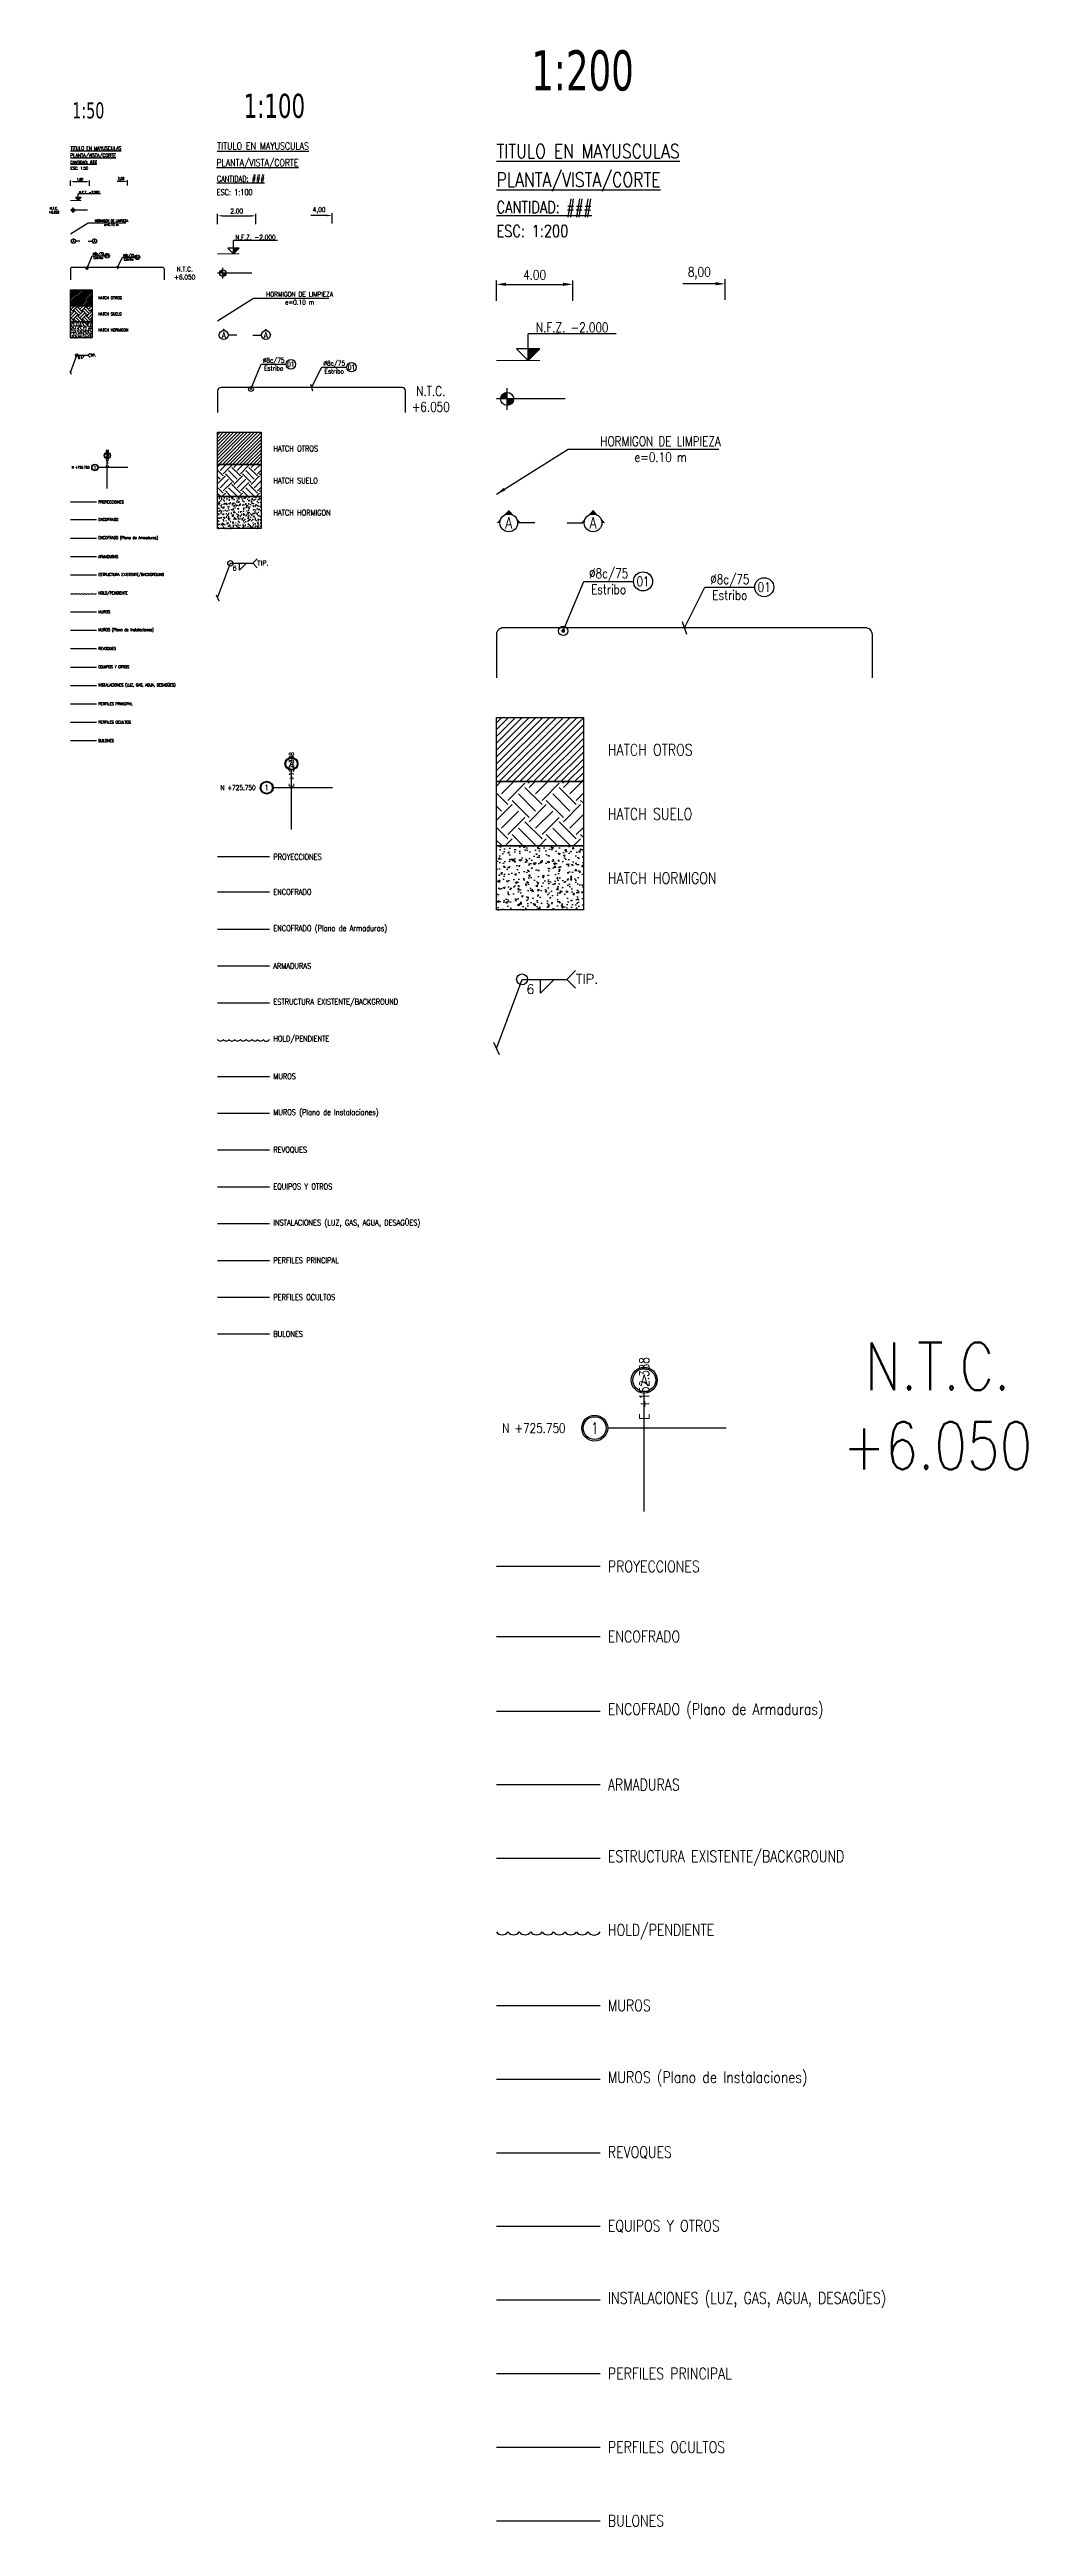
# Model space of a CAD drawing. Header units: millimetres. Extents: x -940 to 1351, y -586 to 711.
# Drawn here: x -926.8 to -875.5, y 538.1 to 668.1 of the extents above; entities that cross this region are included whole.
import ezdxf

# ---------------------------------------------------------------- set-up
doc = ezdxf.new("R2010")
doc.units = ezdxf.units.MM
doc.header["$PDMODE"] = 35
doc.header["$PDSIZE"] = 1
doc.linetypes.add('CENTER', pattern=[50.8, 31.75, -6.35, 6.35, -6.35])
doc.linetypes.add('HIDDEN', pattern=[9.525, 6.35, -3.175])
doc.layers.add('00-SIMB', color=1, linetype='Continuous', lineweight=0)
for name, color, linetype in [('CI-Armaduras', 4, 'Continuous'), ('CI-Auxiliar2', 2, 'Continuous'), ('CI-Encofrado-g', 4, 'Continuous'), ('CI-Encofrados', 2, 'Continuous'), ('CI-Equipamiento', 253, 'Continuous'), ('CI-I.S. Agua Caliente', 6, 'Continuous'), ('CI-Mampostería', 4, 'Continuous'), ('CI-Posiciones', 3, 'Continuous'), ('CI-Proyecciones', 1, 'HIDDEN'), ('CI-Revoques', 2, 'Continuous'), ('ES-Perfil-Oculto', 1, 'HIDDEN'), ('ES-Perfiles-f', 2, 'Continuous'), ('ES-Perfiles-g', 4, 'Continuous'), ('GE-Background', 252, 'Continuous'), ('GE-Cotas', 1, 'Continuous'), ('GE-Ejes', 1, 'CENTER'), ('GE-Hatch', 1, 'Continuous'), ('GE-Simbologia', 2, 'Continuous'), ('GE-Textos', 3, 'Continuous'), ('GE-Titulos', 4, 'Continuous'), ('PENDIENTE', 6, 'Continuous'), ('ZZ-Rotulo-Textos', 7, 'Continuous')]:
    doc.layers.add(name, color=color, linetype=linetype)
doc.styles.add('Romans', font='romans.shx', dxfattribs={"width": 0.8})
doc.styles.add('Romans PF', font='romans.shx', dxfattribs={"width": 0.8})
doc.styles.add('T2', font='ROMANS.shx', dxfattribs={"width": 0.8})
doc.styles.add('Tahoma', font='tahoma.ttf', dxfattribs={"width": 0.75})
doc.dimstyles.new('1-100', dxfattribs={"dimscale": 100, "dimtxt": 2.2, "dimasz": 1.5, "dimexe": 1, "dimexo": 0, "dimgap": 1, "dimtad": 1, "dimdec": 0, "dimzin": 9, "dimdsep": 46, "dimtxsty": 'T2', "dimblk": 'ARCHTICK', "dimcen": 0, "dimdle": 1, "dimclrd": 256, "dimclre": 256, "dimclrt": 2, "dimadec": 0, "dimazin": 0, "dimtfac": 0.666667, "dimtdec": 0, "dimtmove": 0, "dimatfit": 3, "dimldrblk": 'OBLIQUE', "dimfxl": 1, "dimtolj": 1, "dimtzin": 0, "dimlwd": -1, "dimlwe": -1, "dimarcsym": 0})
doc.dimstyles.new('1-25', dxfattribs={"dimscale": 25, "dimtxt": 2.5, "dimasz": 2.5, "dimexe": 1.25, "dimexo": 1.25, "dimgap": 1.25, "dimtad": 1, "dimdec": 0, "dimzin": 12, "dimtxsty": 'Romans PF', "dimcen": 0, "dimclrd": 2, "dimclre": 2, "dimclrt": 3, "dimadec": 0, "dimazin": 3, "dimtfac": 1, "dimtdec": 0, "dimtmove": 0, "dimatfit": 3, "dimfxl": 1, "dimlwd": -1, "dimlwe": -1, "dimarcsym": 0})
doc.dimstyles.new('COTAS GENERAL', dxfattribs={"dimscale": 0.1, "dimtxt": 2.5, "dimasz": 2.5, "dimexe": 1, "dimexo": 1, "dimgap": 1.25, "dimtad": 1, "dimzin": 1, "dimdsep": 46, "dimtxsty": 'Romans', "dimcen": 1, "dimclrd": 2, "dimclre": 1, "dimclrt": 3, "dimaunit": 1, "dimadec": 3, "dimazin": 0, "dimtfac": 1, "dimtix": 1, "dimtmove": 0, "dimatfit": 0, "dimfxl": 1.5, "dimtolj": 1, "dimarcsym": 0})
doc.dimstyles.new('COTAS REPLANTEO', dxfattribs={"dimscale": 0.1, "dimtxt": 2.5, "dimasz": 2.5, "dimexe": 1.25, "dimexo": 1.25, "dimgap": 1.25, "dimtad": 1, "dimjust": 1, "dimzin": 1, "dimtxsty": 'Romans PF', "dimcen": 0, "dimse2": 1, "dimsd2": 1, "dimclrd": 2, "dimclre": 1, "dimclrt": 3, "dimadec": 0, "dimazin": 3, "dimtfac": 1, "dimtmove": 0, "dimatfit": 3, "dimfxl": 1, "dimlwd": -1, "dimlwe": -1, "dimarcsym": 0})

msp = doc.modelspace()

# ---------------------------------------------------------------- texts
at = {"layer": 'CI-Posiciones', "style": 'Romans'}
for s, height, p in [('6', 0.125, (-925.287, 651.869)), ('TIP.', 0.125, (-924.637, 652.003)), ('6', 0.25, (-917.17, 640.759)), ('TIP.', 0.25, (-915.87, 641.026)), ('6', 0.5, (-901.751, 618.538)), ('TIP.', 0.5, (-899.152, 619.073))]:
    msp.add_text(s, height=height, rotation=0, dxfattribs=at).set_placement(p)
at = {"layer": 'CI-Posiciones', "attachment_point": 5, "style": 'Romans'}
for s, insert, char_height, width in [('%%C8c/75\\PEstribo', (-924.208, 657.283), 0.125, 1.21256), ('01', (-923.756, 657.283), 0.125, 0.13333), ('%%C8c/75\\PEstribo', (-922.618, 657.206), 0.125, 1.21256), ('01', (-922.166, 657.206), 0.125, 0.13333), ('%%C8c/75\\PEstribo', (-915.012, 651.586), 0.25, 2.42513), ('01', (-914.109, 651.586), 0.25, 0.26667), ('%%C8c/75\\PEstribo', (-911.832, 651.433), 0.25, 2.42513), ('01', (-910.929, 651.433), 0.25, 0.26667), ('%%C8c/75\\PEstribo', (-897.434, 640.193), 0.5, 4.85026), ('01', (-895.629, 640.192), 0.5, 0.53333), ('%%C8c/75\\PEstribo', (-891.074, 639.886), 0.5, 4.85026), ('01', (-889.269, 639.886), 0.5, 0.53333)]:
    msp.add_mtext(s, dxfattribs=dict(at, insert=insert, char_height=char_height, width=width))
at = {"layer": 'GE-Ejes', "color": 2, "attachment_point": 4, "style": 'Romans'}
for s, insert, char_height in [('\\pi-0.91429;N +725.750', (-924.69, 646.171), 0.125), ('\\pi-1.8286;N +725.750', (-915.977, 629.363), 0.25), ('\\pi-3.6571;N +725.750', (-899.364, 595.746), 0.5)]:
    msp.add_mtext(s, dxfattribs=dict(at, insert=insert, char_height=char_height))
at = {"layer": 'GE-Ejes', "color": 3, "attachment_point": 5, "style": 'Romans'}
for s, insert, char_height, width in [('1', (-924.39, 646.171), 0.15, 0.13333), ('A', (-923.74, 646.801), 0.15, 0.13333), ('A', (-914.077, 630.622), 0.3, 0.26667), ('1', (-915.377, 629.363), 0.3, 0.26667), ('A', (-895.565, 598.264), 0.6, 0.53333), ('1', (-898.164, 595.746), 0.6, 0.53333)]:
    msp.add_mtext(s, dxfattribs=dict(at, insert=insert, char_height=char_height, width=width))
at = {"layer": 'GE-Ejes', "color": 2, "attachment_point": 6, "rotation": 90, "style": 'Romans'}
for insert, char_height in [((-923.74, 647.101), 0.125), ((-914.077, 631.222), 0.25), ((-895.565, 599.464), 0.5)]:
    msp.add_mtext('E +152.388', dxfattribs=dict(at, insert=insert, char_height=char_height))
at = {"layer": 'GE-Textos', "style": 'Romans'}
for s, insert, char_height, width, attachment_point in [('N.F.Z. -2.000', (-924.685, 660.553), 0.125, 1.21256, 8), ('\\pi-2.884;N.T.C.\\P+6.050', (-925.098, 659.676), 0.125, 1.21256, 5), ('A', (-925.517, 658.05), 0.15, 1.45508, 5), ('A', (-924.412, 658.05), 0.15, 1.45508, 5), ('N.F.Z. -2.000', (-915.966, 658.126), 0.25, 2.42513, 8), ('\\pi-5.768;N.T.C.\\P+6.050', (-916.793, 656.373), 0.25, 2.42513, 5), ('A', (-917.631, 653.12), 0.3, 2.91015, 5), ('A', (-915.42, 653.12), 0.3, 2.91015, 5), ('N.F.Z. -2.000', (-899.343, 653.273), 0.5, 4.85026, 8), ('\\pi-11.536;N.T.C.\\P+6.050', (-900.998, 649.766), 0.5, 4.85026, 5), ('A', (-902.674, 643.261), 0.6, 5.82031, 5), ('A', (-898.251, 643.261), 0.6, 5.82031, 5), ('\\pi-57.68;N.T.C.\\P+6.050', (-851.33, 596.911), 2.5, 24.25129, 5)]:
    msp.add_mtext(s, dxfattribs=dict(at, insert=insert, char_height=char_height, width=width, attachment_point=attachment_point))
at = {"layer": 'GE-Textos', "attachment_point": 5, "style": 'Romans'}
for s, insert, char_height in [('\\pi0.4476;HORMIGON DE LIMPIEZA\\Pe=0.10 m ', (-923.75, 659.016), 0.125), ('\\pi0.8952;HORMIGON DE LIMPIEZA\\Pe=0.10 m ', (-914.096, 655.053), 0.25), ('\\pi1.7904;HORMIGON DE LIMPIEZA\\Pe=0.10 m ', (-895.604, 647.127), 0.5)]:
    msp.add_mtext(s, dxfattribs=dict(at, insert=insert, char_height=char_height))
at = {"layer": 'GE-Titulos', "style": 'Romans PF', "width": 0.8}
for s, p in [('%%UTITULO EN MAYUSCULAS', (-917.969, 662.854)), ('%%UPLANTA/VISTA/CORTE', (-918.012, 661.983))]:
    msp.add_text(s, height=0.375, rotation=0, dxfattribs=at).set_placement(p)
at = {"layer": 'GE-Titulos', "color": 3, "style": 'Romans PF', "width": 0.8}
for s, p in [('%%UCANTIDAD: ###', (-917.991, 661.172)), ('ESC: 1:100', (-918.003, 660.46))]:
    msp.add_text(s, height=0.3125, rotation=0, dxfattribs=at).set_placement(p)
at = {"layer": 'GE-Titulos', "attachment_point": 4, "line_spacing_factor": 1.200001, "style": 'Romans PF'}
for s, insert, char_height, width in [('{\\H0.75x;\\LTITULO EN MAYUSCULAS\\PPLANTA/VISTA/CORTE\\P\\H0.83333x;\\C3;CANTIDAD: ###\\P\\lESC: 1:200}', (-903.321, 660.71), 1, 71.35558), ('{\\H0.75x;\\LTITULO EN MAYUSCULAS\\PPLANTA/VISTA/CORTE\\P\\H0.83333x;\\C3;CANTIDAD: ###\\P\\lESC: 1:50}', (-925.679, 662.412), 0.25, 17.8389), ('{\\H0.75x;HATCH OTROS}', (-924.217, 655.072), 0.2, 14.27112), ('{\\H0.75x;HATCH SUELO}', (-924.217, 654.23), 0.2, 14.27112), ('{\\H0.75x;HATCH HORMIGON}', (-924.217, 653.388), 0.2, 14.27112), ('{\\H0.75x;HATCH OTROS}', (-915.029, 647.164), 0.4, 28.54223), ('{\\H0.75x;HATCH SUELO}', (-915.029, 645.48), 0.4, 28.54223), ('{\\H0.75x;PROYECCIONES}', (-924.217, 644.356), 0.2, 14.27112), ('{\\H0.75x;HATCH HORMIGON}', (-915.029, 643.796), 0.4, 28.54223), ('{\\H0.75x;ENCOFRADO}', (-924.217, 643.436), 0.2, 14.27112), ('{\\H0.75x;ENCOFRADO (Plano de Armaduras)}', (-924.217, 642.459), 0.2, 14.27112), ('{\\H0.75x;ARMADURAS}', (-924.217, 641.493), 0.2, 14.27112), ('{\\H0.75x;ESTRUCTURA EXISTENTE/BACKGROUND}', (-924.217, 640.527), 0.2, 14.27112), ('{\\H0.75x;HOLD/PENDIENTE}', (-924.217, 639.561), 0.2, 14.27112), ('{\\H0.75x;MUROS}', (-924.217, 638.595), 0.2, 14.27112), ('{\\H0.75x;MUROS (Plano de Instalaciones)}', (-924.217, 637.629), 0.2, 14.27112), ('{\\H0.75x;REVOQUES}', (-924.217, 636.663), 0.2, 14.27112), ('{\\H0.75x;EQUIPOS Y OTROS}', (-924.217, 635.697), 0.2, 14.27112), ('{\\H0.75x;INSTALACIONES (LUZ, GAS, AGUA, DESAGÜES)}', (-924.217, 634.731), 0.2, 14.27112), ('{\\H0.75x;PERFILES PRINCIPAL}', (-924.217, 633.765), 0.2, 14.27112), ('{\\H0.75x;PERFILES OCULTOS}', (-924.217, 632.799), 0.2, 14.27112), ('{\\H0.75x;BULONES}', (-924.217, 631.833), 0.2, 14.27112), ('{\\H0.75x;HATCH OTROS}', (-897.47, 631.349), 0.8, 57.08447), ('{\\H0.75x;HATCH SUELO}', (-897.47, 627.981), 0.8, 57.08447), ('{\\H0.75x;PROYECCIONES}', (-915.029, 625.732), 0.4, 28.54223), ('{\\H0.75x;HATCH HORMIGON}', (-897.47, 624.613), 0.8, 57.08447), ('{\\H0.75x;ENCOFRADO}', (-915.029, 623.892), 0.4, 28.54223), ('{\\H0.75x;ENCOFRADO (Plano de Armaduras)}', (-915.029, 621.938), 0.4, 28.54223), ('{\\H0.75x;ARMADURAS}', (-915.029, 620.006), 0.4, 28.54223), ('{\\H0.75x;ESTRUCTURA EXISTENTE/BACKGROUND}', (-915.029, 618.074), 0.4, 28.54223), ('{\\H0.75x;HOLD/PENDIENTE}', (-915.029, 616.142), 0.4, 28.54223), ('{\\H0.75x;MUROS}', (-915.029, 614.21), 0.4, 28.54223), ('{\\H0.75x;MUROS (Plano de Instalaciones)}', (-915.029, 612.278), 0.4, 28.54223), ('{\\H0.75x;REVOQUES}', (-915.029, 610.346), 0.4, 28.54223), ('{\\H0.75x;EQUIPOS Y OTROS}', (-915.029, 608.414), 0.4, 28.54223), ('{\\H0.75x;INSTALACIONES (LUZ, GAS, AGUA, DESAGÜES)}', (-915.029, 606.482), 0.4, 28.54223), ('{\\H0.75x;PERFILES PRINCIPAL}', (-915.029, 604.55), 0.4, 28.54223), ('{\\H0.75x;PERFILES OCULTOS}', (-915.029, 602.618), 0.4, 28.54223), ('{\\H0.75x;BULONES}', (-915.029, 600.686), 0.4, 28.54223), ('{\\H0.75x;PROYECCIONES}', (-897.47, 588.485), 0.8, 57.08447), ('{\\H0.75x;ENCOFRADO}', (-897.47, 584.804), 0.8, 57.08447), ('{\\H0.75x;ENCOFRADO (Plano de Armaduras)}', (-897.47, 580.896), 0.8, 57.08447), ('{\\H0.75x;ARMADURAS}', (-897.47, 577.032), 0.8, 57.08447), ('{\\H0.75x;ESTRUCTURA EXISTENTE/BACKGROUND}', (-897.47, 573.168), 0.8, 57.08447), ('{\\H0.75x;HOLD/PENDIENTE}', (-897.47, 569.304), 0.8, 57.08447), ('{\\H0.75x;MUROS}', (-897.47, 565.44), 0.8, 57.08447), ('{\\H0.75x;MUROS (Plano de Instalaciones)}', (-897.47, 561.576), 0.8, 57.08447), ('{\\H0.75x;REVOQUES}', (-897.47, 557.712), 0.8, 57.08447), ('{\\H0.75x;EQUIPOS Y OTROS}', (-897.47, 553.848), 0.8, 57.08447), ('{\\H0.75x;INSTALACIONES (LUZ, GAS, AGUA, DESAGÜES)}', (-897.47, 549.984), 0.8, 57.08447), ('{\\H0.75x;PERFILES PRINCIPAL}', (-897.47, 546.12), 0.8, 57.08447), ('{\\H0.75x;PERFILES OCULTOS}', (-897.47, 542.256), 0.8, 57.08447), ('{\\H0.75x;BULONES}', (-897.47, 538.392), 0.8, 57.08447)]:
    msp.add_mtext(s, dxfattribs=dict(at, insert=insert, char_height=char_height, width=width))
at = {"layer": 'ZZ-Rotulo-Textos', "style": 'Tahoma', "width": 0.75}
for s, height, p in [('1:200', 2.1094, (-901.49, 665.961)), ('1:100', 1.2656, (-916.588, 664.522)), ('1:50', 0.8438, (-925.574, 664.492))]:
    msp.add_text(s, height=height, rotation=0, dxfattribs=at).set_placement(p)

# ---------------------------------------------------------------- blocks, each defined once
blk = doc.blocks.new('_ArchTick')
at = {"color": 0, "linetype": 'ByBlock', "const_width": 0.15}
blk.add_lwpolyline([(-0.5, -0.5), (0.5, 0.5)], dxfattribs=at)
blk = doc.blocks.new('*D65')
at = {"layer": 'Defpoints', "color": 0, "transparency": 16777216}
for p in [(-925.68, 660.91), (-924.68, 661.18), (-924.68, 660.91)]:
    blk.add_point(p, dxfattribs=at)
at = {"layer": 'GE-Cotas', "color": 1, "lineweight": -2, "transparency": 16777216}
for p, q in [((-925.68, 660.96), (-925.68, 661.23)), ((-924.68, 660.96), (-924.68, 661.23))]:
    blk.add_line(p, q, dxfattribs=at)
at = {"layer": 'GE-Cotas', "color": 2, "lineweight": -2, "transparency": 16777216}
blk.add_line((-925.55, 661.18), (-924.8, 661.18), dxfattribs=at)
at = {"layer": 'GE-Cotas', "color": 2, "transparency": 16777216}
for points in [[(-925.55, 661.2), (-925.55, 661.16), (-925.68, 661.18)], [(-924.8, 661.2), (-924.8, 661.16), (-924.68, 661.18)]]:
    blk.add_solid(points, dxfattribs=at)
at = {"layer": 'GE-Cotas', "color": 3, "transparency": 16777216, "insert": (-925.18, 661.3), "char_height": 0.125, "attachment_point": 5, "style": 'Romans'}
blk.add_mtext('\\A1;1.00', dxfattribs=at)
blk = doc.blocks.new('*D66')
at = {"layer": 'Defpoints', "color": 0, "transparency": 16777216}
for p in [(-924.68, 661.19), (-924.68, 660.91), (-922.68, 660.91)]:
    blk.add_point(p, dxfattribs=at)
at = {"layer": 'GE-Cotas', "color": 2, "transparency": 16777216}
blk.add_line((-922.8, 661.19), (-923.23, 661.19), dxfattribs=at)
at = {"layer": 'GE-Cotas', "color": 1, "transparency": 16777216}
blk.add_line((-922.68, 660.98), (-922.68, 661.25), dxfattribs=at)
at = {"layer": 'GE-Cotas', "color": 2, "transparency": 16777216}
blk.add_solid([(-922.8, 661.21), (-922.8, 661.17), (-922.68, 661.19)], dxfattribs=at)
at = {"layer": 'GE-Cotas', "color": 3, "transparency": 16777216, "insert": (-923.02, 661.32), "char_height": 0.125, "attachment_point": 5, "style": 'Romans PF'}
blk.add_mtext('2,00', dxfattribs=at)
blk = doc.blocks.new('*D71')
at = {"layer": 'Defpoints', "color": 0, "transparency": 16777216}
for p in [(-915.95, 659.38), (-917.95, 658.85), (-915.95, 658.85)]:
    blk.add_point(p, dxfattribs=at)
at = {"layer": 'GE-Cotas', "color": 1, "lineweight": -2, "transparency": 16777216}
for p, q in [((-917.95, 658.95), (-917.95, 659.48)), ((-915.95, 658.95), (-915.95, 659.48))]:
    blk.add_line(p, q, dxfattribs=at)
at = {"layer": 'GE-Cotas', "color": 2, "lineweight": -2, "transparency": 16777216}
blk.add_line((-917.7, 659.38), (-916.2, 659.38), dxfattribs=at)
at = {"layer": 'GE-Cotas', "color": 2, "transparency": 16777216}
for points in [[(-917.7, 659.42), (-917.7, 659.34), (-917.95, 659.38)], [(-916.2, 659.42), (-916.2, 659.34), (-915.95, 659.38)]]:
    blk.add_solid(points, dxfattribs=at)
at = {"layer": 'GE-Cotas', "color": 3, "transparency": 16777216, "insert": (-916.95, 659.63), "char_height": 0.25, "attachment_point": 5, "style": 'Romans'}
blk.add_mtext('\\A1;2.00', dxfattribs=at)
blk = doc.blocks.new('*D72')
at = {"layer": 'Defpoints', "color": 0, "transparency": 16777216}
for p in [(-915.95, 659.4), (-915.95, 658.85), (-911.95, 658.85)]:
    blk.add_point(p, dxfattribs=at)
at = {"layer": 'GE-Cotas', "color": 2, "transparency": 16777216}
blk.add_line((-912.2, 659.4), (-913.06, 659.4), dxfattribs=at)
at = {"layer": 'GE-Cotas', "color": 1, "transparency": 16777216}
blk.add_line((-911.95, 658.97), (-911.95, 659.52), dxfattribs=at)
at = {"layer": 'GE-Cotas', "color": 2, "transparency": 16777216}
blk.add_solid([(-912.2, 659.44), (-912.2, 659.35), (-911.95, 659.4)], dxfattribs=at)
at = {"layer": 'GE-Cotas', "color": 3, "transparency": 16777216, "insert": (-912.63, 659.67), "char_height": 0.25, "attachment_point": 5, "style": 'Romans PF'}
blk.add_mtext('4,00', dxfattribs=at)
blk = doc.blocks.new('*D69')
at = {"layer": 'Defpoints', "color": 0, "transparency": 16777216}
for p in [(-899.32, 655.78), (-903.32, 654.72), (-899.32, 654.72)]:
    blk.add_point(p, dxfattribs=at)
at = {"layer": 'GE-Cotas', "color": 1, "lineweight": -2, "transparency": 16777216}
for p, q in [((-903.32, 654.92), (-903.32, 655.98)), ((-899.32, 654.92), (-899.32, 655.98))]:
    blk.add_line(p, q, dxfattribs=at)
at = {"layer": 'GE-Cotas', "color": 2, "lineweight": -2, "transparency": 16777216}
blk.add_line((-902.82, 655.78), (-899.82, 655.78), dxfattribs=at)
at = {"layer": 'GE-Cotas', "color": 2, "transparency": 16777216}
for points in [[(-902.82, 655.87), (-902.82, 655.7), (-903.32, 655.78)], [(-899.82, 655.87), (-899.82, 655.7), (-899.32, 655.78)]]:
    blk.add_solid(points, dxfattribs=at)
at = {"layer": 'GE-Cotas', "color": 3, "transparency": 16777216, "insert": (-901.32, 656.28), "char_height": 0.5, "attachment_point": 5, "style": 'Romans'}
blk.add_mtext('\\A1;4.00', dxfattribs=at)
blk = doc.blocks.new('*D70')
at = {"layer": 'Defpoints', "color": 0, "transparency": 16777216}
for p in [(-899.32, 655.81), (-899.32, 654.72), (-891.32, 654.72)]:
    blk.add_point(p, dxfattribs=at)
at = {"layer": 'GE-Cotas', "color": 2, "transparency": 16777216}
blk.add_line((-891.82, 655.81), (-893.54, 655.81), dxfattribs=at)
at = {"layer": 'GE-Cotas', "color": 1, "transparency": 16777216}
blk.add_line((-891.32, 654.97), (-891.32, 656.06), dxfattribs=at)
at = {"layer": 'GE-Cotas', "color": 2, "transparency": 16777216}
blk.add_solid([(-891.82, 655.9), (-891.82, 655.73), (-891.32, 655.81)], dxfattribs=at)
at = {"layer": 'GE-Cotas', "color": 3, "transparency": 16777216, "insert": (-892.68, 656.36), "char_height": 0.5, "attachment_point": 5, "style": 'Romans PF'}
blk.add_mtext('8,00', dxfattribs=at)

# ---------------------------------------------------------------- dimensions: what is measured, and where the dimension line sits
at = {"layer": 'GE-Cotas'}
for base, p1, p2, dimstyle, override, picture, middle in [((-924.679, 661.18), (-925.679, 660.914), (-924.679, 660.914), 'COTAS GENERAL', {"dimscale": 0.05, "dimdec": 2, "dimzin": 1}, '*D65', (-925.179, 661.305)), ((-924.679, 661.188), (-922.679, 660.914), (-924.679, 660.914), 'COTAS REPLANTEO', {"dimscale": 0.05, "dimdec": 2, "dimzin": 0}, '*D66', (-923.019, 661.324)), ((-915.955, 659.381), (-917.955, 658.848), (-915.955, 658.848), 'COTAS GENERAL', {"dimscale": 0.1, "dimdec": 2, "dimzin": 1}, '*D71', (-916.955, 659.631)), ((-915.955, 659.396), (-911.955, 658.848), (-915.955, 658.848), 'COTAS REPLANTEO', {"dimscale": 0.1, "dimdec": 2, "dimzin": 0}, '*D72', (-912.635, 659.67)), ((-899.321, 655.782), (-903.321, 654.717), (-899.321, 654.717), 'COTAS GENERAL', {"dimscale": 0.2, "dimdec": 2, "dimzin": 1}, '*D69', (-901.321, 656.282)), ((-899.321, 655.812), (-891.321, 654.717), (-899.321, 654.717), 'COTAS REPLANTEO', {"dimscale": 0.2, "dimdec": 2, "dimzin": 0}, '*D70', (-892.681, 656.36))]:
    dim = msp.add_linear_dim(base=base, p1=p1, p2=p2, angle=0, dimstyle=dimstyle, override=override, dxfattribs=at)
    dim.commit()
    dim.dimension.update_dxf_attribs({"geometry": picture, "text_midpoint": middle})

# ---------------------------------------------------------------- hatches: boundary and pattern name
at = {"layer": 'GE-Hatch'}
h = msp.add_hatch(dxfattribs=at)
h.set_pattern_fill('ANSI31', color=256, scale=0.02, style=0)
h.set_pattern_definition([(45, (-102.49035, 544.40038), (-0.0449012806, 0.0449012806), [])])
h.paths.add_polyline_path([(-924.539, 655.497), (-925.679, 655.497), (-925.679, 654.655), (-924.539, 654.655)])
h = msp.add_hatch(dxfattribs=at)
h.set_pattern_fill('EARTH', color=256, scale=0.05, angle=45, style=0)
h.set_pattern_definition([(45, (-102.49035, 544.40038), (-5e-12, 0.4490128), [0.3175, -0.3175]), (45, (-102.57454, 544.48457), (-5e-12, 0.4490128), [0.3175, -0.3175]), (45, (-102.65873, 544.56876), (-5e-12, 0.4490128), [0.3175, -0.3175]), (135, (-102.65873, 544.62488), (-0.4490128, -5e-12), [0.3175, -0.3175]), (135, (-102.57454, 544.70907), (-0.4490128, -5e-12), [0.3175, -0.3175]), (135, (-102.49035, 544.79326), (-0.4490128, -5e-12), [0.3175, -0.3175])])
h.paths.add_polyline_path([(-924.539, 654.655), (-925.679, 654.655), (-925.679, 653.813), (-924.539, 653.813)])
h = msp.add_hatch(dxfattribs=at)
h.set_pattern_fill('AR-CONC', color=256, scale=0.001, style=0)
h.set_pattern_definition([(50, (-102.49035, 544.40038), (0.18218467, -0.015939086), [0.01905, -0.20955]), (355, (-102.49035, 544.40038), (-0.035242826, 0.191056643), [0.01524, -0.16764]), (100.451, (-102.47517, 544.39905), (0.1469425, 0.175116688), [0.01619, -0.17809]), (46.1842, (-102.49035, 544.45118), (0.27107904, -0.04204233), [0.028575, -0.314325]), (96.6356, (-102.46776, 544.44767), (0.237404234, 0.24742556), [0.024285, -0.267135]), (351.184, (-102.49035, 544.45118), (0.23740461, 0.24742512), [0.02286, -0.25146]), (21, (-102.46495, 544.43848), (0.15161488, -0.102265519), [0.01905, -0.20955]), (326, (-102.46495, 544.43848), (0.06180203, 0.184187966), [0.01524, -0.16764]), (71.4514, (-102.45232, 544.42995), (0.21341649, 0.081922858), [0.01619, -0.17809]), (37.5, (-102.49035, 544.40038), (0.003088603, 0.084555039), [0, -0.165608, 0, -0.17018, 0, -0.168275]), (7.5, (-102.49035, 544.40038), (0.066819663, 0.100180575), [0, -0.097028, 0, -0.161798, 0, -0.064135]), (327.5, (-102.54699, 544.40038), (0.135590595, -0.005728744), [0, -0.0635, 0, -0.19812, 0, -0.26289]), (317.5, (-102.57239, 544.40038), (0.148129181, 0.025426491), [0, -0.08255, 0, -0.131572, 0, -0.18669])])
h.paths.add_polyline_path([(-924.539, 653.813), (-925.679, 653.813), (-925.679, 652.971), (-924.539, 652.971)])
h = msp.add_hatch(dxfattribs=at)
h.set_pattern_fill('ANSI31', color=256, scale=0.04, style=0)
h.set_pattern_definition([(45, (728.42306, 425.82138), (-0.089802561, 0.089802561), [])])
h.paths.add_polyline_path([(-915.675, 648.015), (-917.955, 648.015), (-917.955, 646.331), (-915.675, 646.331)])
h = msp.add_hatch(dxfattribs=at)
h.set_pattern_fill('EARTH', color=256, scale=0.1, angle=45, style=0)
h.set_pattern_definition([(45, (728.42306, 425.8214), (-1e-11, 0.8980256), [0.635, -0.635]), (45, (728.2547, 425.98976), (-1e-11, 0.8980256), [0.635, -0.635]), (45, (728.0863, 426.15814), (-1e-11, 0.8980256), [0.635, -0.635]), (135, (728.0863, 426.2704), (-0.8980256, -1e-11), [0.635, -0.635]), (135, (728.2547, 426.4388), (-0.8980256, -1e-11), [0.635, -0.635]), (135, (728.42306, 426.60715), (-0.8980256, -1e-11), [0.635, -0.635])])
h.paths.add_polyline_path([(-915.675, 646.331), (-917.955, 646.331), (-917.955, 644.647), (-915.675, 644.647)])
h = msp.add_hatch(dxfattribs=at)
h.set_pattern_fill('AR-CONC', color=256, scale=0.002, style=0)
h.set_pattern_definition([(50, (728.42306, 425.82138), (0.36436934, -0.03187817), [0.0381, -0.4191]), (355, (728.42306, 425.82138), (-0.07048565, 0.382113286), [0.03048, -0.33528]), (100.451, (728.45342, 425.81872), (0.293885, 0.350233376), [0.03238, -0.35618]), (46.1842, (728.42306, 425.92298), (0.54215808, -0.08408466), [0.05715, -0.62865]), (96.6356, (728.46824, 425.91597), (0.47480847, 0.49485111), [0.04857, -0.53427]), (351.184, (728.42306, 425.923), (0.47480921, 0.49485024), [0.04572, -0.50292]), (21, (728.47386, 425.89758), (0.30322976, -0.204531037), [0.0381, -0.4191]), (326, (728.47386, 425.89758), (0.12360406, 0.36837593), [0.03048, -0.33528]), (71.4514, (728.49913, 425.88053), (0.42683298, 0.163845715), [0.03238, -0.35618]), (37.5, (728.42306, 425.82138), (0.006177206, 0.169110078), [0, -0.331216, 0, -0.34036, 0, -0.33655]), (7.5, (728.42306, 425.82138), (0.133639325, 0.20036115), [0, -0.194056, 0, -0.323596, 0, -0.12827]), (327.5, (728.30978, 425.82138), (0.27118119, -0.011457488), [0, -0.127, 0, -0.39624, 0, -0.52578]), (317.5, (728.25898, 425.82138), (0.296258363, 0.050852982), [0, -0.1651, 0, -0.263144, 0, -0.37338])])
h.paths.add_polyline_path([(-915.675, 644.647), (-917.955, 644.647), (-917.955, 642.963), (-915.675, 642.963)])
h = msp.add_hatch(dxfattribs=at)
h.set_pattern_fill('ANSI31', color=256, scale=0.08, style=0)
h.set_pattern_definition([(45, (2389.43488, 188.66338), (-0.179605122, 0.179605122), [])])
h.paths.add_polyline_path([(-898.761, 633.051), (-903.321, 633.051), (-903.321, 629.683), (-898.761, 629.683)])
h = msp.add_hatch(dxfattribs=at)
h.set_pattern_fill('EARTH', color=256, scale=0.2, angle=45, style=0)
h.set_pattern_definition([(45, (2389.4349, 188.6634), (-2e-11, 1.7960512), [1.27, -1.27]), (45, (2389.0981, 189.0001), (-2e-11, 1.7960512), [1.27, -1.27]), (45, (2388.7614, 189.3369), (-2e-11, 1.7960512), [1.27, -1.27]), (135, (2388.7614, 189.5614), (-1.7960512, -2e-11), [1.27, -1.27]), (135, (2389.0981, 189.8982), (-1.7960512, -2e-11), [1.27, -1.27]), (135, (2389.4349, 190.2349), (-1.7960512, -2e-11), [1.27, -1.27])])
h.paths.add_polyline_path([(-898.761, 629.683), (-903.321, 629.683), (-903.321, 626.315), (-898.761, 626.315)])
h = msp.add_hatch(dxfattribs=at)
h.set_pattern_fill('AR-CONC', color=256, scale=0.004, style=0)
h.set_pattern_definition([(50, (2389.4349, 188.6634), (0.72873868, -0.06375634), [0.0762, -0.8382]), (355, (2389.4349, 188.6634), (-0.1409713, 0.76422657), [0.06096, -0.67056]), (100.451, (2389.4956, 188.65806), (0.58777, 0.70046675), [0.06476, -0.71236]), (46.1842, (2389.4349, 188.8666), (1.08431616, -0.1681693), [0.1143, -1.2573]), (96.6356, (2389.5252, 188.8526), (0.94961694, 0.98970222), [0.09714, -1.06854]), (351.184, (2389.4349, 188.8666), (0.94961842, 0.98970047), [0.09144, -1.00584]), (21, (2389.5365, 188.8158), (0.60645952, -0.40906207), [0.0762, -0.8382]), (326, (2389.5365, 188.8158), (0.24720811, 0.73675186), [0.06096, -0.67056]), (71.4514, (2389.587, 188.7817), (0.85366596, 0.32769143), [0.06476, -0.71236]), (37.5, (2389.43488, 188.66338), (0.012354413, 0.338220155), [0, -0.662432, 0, -0.68072, 0, -0.6731]), (7.5, (2389.4349, 188.66338), (0.26727865, 0.4007223), [0, -0.388112, 0, -0.647192, 0, -0.25654]), (327.5, (2389.20832, 188.66338), (0.54236238, -0.022914976), [0, -0.254, 0, -0.79248, 0, -1.05156]), (317.5, (2389.1067, 188.6634), (0.592516726, 0.101705964), [0, -0.3302, 0, -0.526288, 0, -0.74676])])
h.paths.add_polyline_path([(-898.761, 626.315), (-903.321, 626.315), (-903.321, 622.947), (-898.761, 622.947)])
at = {"layer": 'GE-Simbologia'}
h = msp.add_hatch(color=2, dxfattribs=at)
h.paths.add_polyline_path([(-925.539, 659.676), (-925.453, 659.676, -0.4142136), (-925.539, 659.59)])
h.paths.add_polyline_path([(-925.539, 659.676), (-925.624, 659.676, -0.4142136), (-925.539, 659.762)])
h = msp.add_hatch(color=256, dxfattribs=at)
h.paths.add_polyline_path([(-925.435, 658.132), (-925.517, 658.221), (-925.6, 658.132, -0.1989124), (-925.517, 658.166, -0.1989124)])
h.paths.add_polyline_path([(-925.401, 658.05), (-925.359, 658.05), (-925.429, 658.125, -0.1785979)])
h.paths.add_polyline_path([(-925.634, 658.05, -0.1785979), (-925.606, 658.125), (-925.676, 658.05)])
h = msp.add_hatch(color=256, dxfattribs=at)
h.paths.add_polyline_path([(-924.494, 658.132), (-924.412, 658.221), (-924.329, 658.132, 0.1989124), (-924.412, 658.166, 0.1989124)])
h.paths.add_polyline_path([(-924.528, 658.05), (-924.57, 658.05), (-924.5, 658.125, 0.1785979)])
h.paths.add_polyline_path([(-924.295, 658.05, 0.1785979), (-924.323, 658.125), (-924.253, 658.05)])
h = msp.add_hatch(color=2, dxfattribs=at)
h.paths.add_polyline_path([(-917.674, 656.373), (-917.502, 656.373, -0.4142136), (-917.674, 656.201)])
h.paths.add_polyline_path([(-917.674, 656.373), (-917.845, 656.373, -0.4142136), (-917.674, 656.544)])
h = msp.add_hatch(color=256, dxfattribs=at)
h.paths.add_polyline_path([(-917.467, 653.285), (-917.631, 653.463), (-917.796, 653.285, -0.1989124), (-917.631, 653.353, -0.1989124)])
h.paths.add_polyline_path([(-917.398, 653.12), (-917.314, 653.12), (-917.454, 653.271, -0.1785979)])
h.paths.add_polyline_path([(-917.864, 653.12, -0.1785979), (-917.808, 653.271), (-917.948, 653.12)])
h = msp.add_hatch(color=256, dxfattribs=at)
h.paths.add_polyline_path([(-915.584, 653.285), (-915.42, 653.463), (-915.255, 653.285, 0.1989124), (-915.42, 653.353, 0.1989124)])
h.paths.add_polyline_path([(-915.652, 653.12), (-915.736, 653.12), (-915.597, 653.271, 0.1785979)])
h.paths.add_polyline_path([(-915.187, 653.12, 0.1785979), (-915.243, 653.271), (-915.103, 653.12)])
h = msp.add_hatch(color=2, dxfattribs=at)
h.paths.add_polyline_path([(-902.759, 649.766), (-902.416, 649.766, -0.4142136), (-902.759, 649.423)])
h.paths.add_polyline_path([(-902.759, 649.766), (-903.101, 649.766, -0.4142136), (-902.759, 650.108)])
h = msp.add_hatch(color=256, dxfattribs=at)
h.paths.add_polyline_path([(-902.344, 643.59), (-902.674, 643.946), (-903.003, 643.59, -0.1989124), (-902.674, 643.726, -0.1989124)])
h.paths.add_polyline_path([(-902.208, 643.261), (-902.04, 643.261), (-902.32, 643.563, -0.1785979)])
h.paths.add_polyline_path([(-903.139, 643.261, -0.1785979), (-903.027, 643.563), (-903.307, 643.261)])
h = msp.add_hatch(color=256, dxfattribs=at)
h.paths.add_polyline_path([(-898.58, 643.59), (-898.251, 643.946), (-897.922, 643.59, 0.1989124), (-898.251, 643.726, 0.1989124)])
h.paths.add_polyline_path([(-898.716, 643.261), (-898.884, 643.261), (-898.605, 643.563, 0.1785979)])
h.paths.add_polyline_path([(-897.785, 643.261, 0.1785979), (-897.897, 643.563), (-897.617, 643.261)])

# ---------------------------------------------------------------- linework, layer by layer
at = {"layer": '00-SIMB'}
for p, q in [((-925.679, 660.182), (-925.112, 660.182)), ((-917.955, 657.384), (-916.82, 657.384)), ((-903.321, 651.788), (-901.051, 651.788))]:
    msp.add_line(p, q, dxfattribs=at)
at = {"layer": 'CI-Armaduras'}
for p, q in [((-925.679, 641.493), (-924.317, 641.493)), ((-917.955, 620.006), (-915.229, 620.006)), ((-903.321, 577.032), (-897.87, 577.032))]:
    msp.add_line(p, q, dxfattribs=at)
for points in [[(-920.747, 656.016), (-920.747, 656.583, 0.4142136), (-920.837, 656.673), (-925.589, 656.673, 0.4142136), (-925.679, 656.583), (-925.679, 656.016)], [(-908.091, 649.052), (-908.091, 650.187, 0.4142136), (-908.271, 650.367), (-917.775, 650.367, 0.4142136), (-917.955, 650.187), (-917.955, 649.052)], [(-883.593, 635.125), (-883.593, 637.394, 0.4142136), (-883.953, 637.754), (-902.961, 637.754, 0.4142136), (-903.321, 637.394), (-903.321, 635.125)]]:
    msp.add_lwpolyline(points, format="xyb", dxfattribs=at)
for points, const_width in [([(-924.816, 656.633, 1), (-924.791, 656.633, 1)], 0.025), ([(-916.228, 650.287, 1), (-916.178, 650.287, 1)], 0.05), ([(-899.867, 637.594, 1), (-899.767, 637.594, 1)], 0.1)]:
    msp.add_lwpolyline(points, format="xyb", close=True, dxfattribs=dict(at, const_width=const_width))
at = {"layer": 'CI-Auxiliar2'}
for points in [[(-925.679, 655.497), (-924.539, 655.497), (-924.539, 654.655), (-925.679, 654.655)], [(-925.679, 654.655), (-924.539, 654.655), (-924.539, 653.813), (-925.679, 653.813)], [(-925.679, 653.813), (-924.539, 653.813), (-924.539, 652.971), (-925.679, 652.971)], [(-917.955, 648.015), (-915.675, 648.015), (-915.675, 646.331), (-917.955, 646.331)], [(-917.955, 646.331), (-915.675, 646.331), (-915.675, 644.647), (-917.955, 644.647)], [(-917.955, 644.647), (-915.675, 644.647), (-915.675, 642.963), (-917.955, 642.963)], [(-903.321, 633.051), (-898.761, 633.051), (-898.761, 629.683), (-903.321, 629.683)], [(-903.321, 629.683), (-898.761, 629.683), (-898.761, 626.315), (-903.321, 626.315)], [(-903.321, 626.315), (-898.761, 626.315), (-898.761, 622.947), (-903.321, 622.947)]]:
    msp.add_lwpolyline(points, close=True, dxfattribs=at)
at = {"layer": 'CI-Encofrado-g'}
for p, q in [((-925.679, 643.436), (-924.317, 643.436)), ((-917.955, 623.892), (-915.229, 623.892)), ((-903.321, 584.804), (-897.87, 584.804))]:
    msp.add_line(p, q, dxfattribs=at)
at = {"layer": 'CI-Encofrados'}
for p, q in [((-925.679, 642.459), (-924.317, 642.459)), ((-917.955, 621.938), (-915.229, 621.938)), ((-903.321, 580.896), (-897.87, 580.896))]:
    msp.add_line(p, q, dxfattribs=at)
at = {"layer": 'CI-Equipamiento'}
for p, q in [((-925.679, 635.697), (-924.317, 635.697)), ((-917.955, 608.414), (-915.229, 608.414)), ((-903.321, 553.848), (-897.87, 553.848))]:
    msp.add_line(p, q, dxfattribs=at)
at = {"layer": 'CI-I.S. Agua Caliente'}
for p, q in [((-925.679, 634.731), (-924.317, 634.731)), ((-917.955, 606.482), (-915.229, 606.482)), ((-903.321, 549.984), (-897.87, 549.984))]:
    msp.add_line(p, q, dxfattribs=at)
at = {"layer": 'CI-Mampostería'}
for p, q in [((-925.679, 638.595), (-924.317, 638.595)), ((-917.955, 614.21), (-915.229, 614.21)), ((-903.321, 565.44), (-897.87, 565.44))]:
    msp.add_line(p, q, dxfattribs=at)
at = {"layer": 'CI-Posiciones'}
for centre, radius in [((-923.756, 657.283), 0.125), ((-922.166, 657.206), 0.125), ((-914.109, 651.586), 0.25), ((-910.929, 651.433), 0.25), ((-895.629, 640.192), 0.5), ((-889.269, 639.886), 0.5)]:
    msp.add_circle(centre, radius, dxfattribs=at)
at = {"layer": 'CI-Proyecciones', "ltscale": 50}
msp.add_line((-924.317, 644.356), (-925.679, 644.356), dxfattribs=at)
at = {"layer": 'CI-Proyecciones', "ltscale": 100}
for p, q in [((-915.229, 625.732), (-917.955, 625.732)), ((-897.87, 588.485), (-903.321, 588.485))]:
    msp.add_line(p, q, dxfattribs=at)
at = {"layer": 'CI-Revoques'}
for p, q in [((-925.679, 637.629), (-924.317, 637.629)), ((-925.679, 636.663), (-924.317, 636.663)), ((-917.955, 612.278), (-915.229, 612.278)), ((-917.955, 610.346), (-915.229, 610.346)), ((-903.321, 561.576), (-897.87, 561.576)), ((-903.321, 557.712), (-897.87, 557.712))]:
    msp.add_line(p, q, dxfattribs=at)
at = {"layer": 'ES-Perfil-Oculto', "ltscale": 50}
msp.add_line((-925.679, 632.799), (-924.317, 632.799), dxfattribs=at)
at = {"layer": 'ES-Perfil-Oculto', "ltscale": 100}
for p, q in [((-917.955, 602.618), (-915.229, 602.618)), ((-903.321, 542.256), (-897.87, 542.256))]:
    msp.add_line(p, q, dxfattribs=at)
at = {"layer": 'ES-Perfiles-f'}
for p, q in [((-925.679, 631.833), (-924.317, 631.833)), ((-917.955, 600.686), (-915.229, 600.686)), ((-903.321, 538.392), (-897.87, 538.392))]:
    msp.add_line(p, q, dxfattribs=at)
at = {"layer": 'ES-Perfiles-g'}
for p, q in [((-925.679, 633.765), (-924.317, 633.765)), ((-917.955, 604.55), (-915.229, 604.55)), ((-903.321, 546.12), (-897.87, 546.12))]:
    msp.add_line(p, q, dxfattribs=at)
at = {"layer": 'GE-Background'}
for p, q in [((-925.679, 640.527), (-924.317, 640.527)), ((-917.955, 618.074), (-915.229, 618.074)), ((-903.321, 573.168), (-897.87, 573.168))]:
    msp.add_line(p, q, dxfattribs=at)
at = {"layer": 'GE-Ejes', "ltscale": 500}
for p, q in [((-923.74, 645.075), (-923.74, 646.631)), ((-922.665, 646.171), (-924.22, 646.171))]:
    msp.add_line(p, q, dxfattribs=at)
at = {"layer": 'GE-Ejes', "ltscale": 1000}
for p, q in [((-911.926, 629.363), (-915.037, 629.363)), ((-914.077, 627.171), (-914.077, 630.282)), ((-895.565, 591.363), (-895.565, 597.584)), ((-891.263, 595.746), (-897.484, 595.746))]:
    msp.add_line(p, q, dxfattribs=at)
at = {"layer": 'GE-Ejes', "color": 3, "linetype": 'ByBlock'}
for centre, radius in [((-924.39, 646.171), 0.17), ((-924.39, 646.171), 0.15), ((-923.74, 646.801), 0.17), ((-923.74, 646.801), 0.15), ((-914.077, 630.622), 0.34), ((-914.077, 630.622), 0.3), ((-915.377, 629.363), 0.34), ((-915.377, 629.363), 0.3), ((-895.565, 598.264), 0.68), ((-895.565, 598.264), 0.6), ((-898.164, 595.746), 0.68), ((-898.164, 595.746), 0.6)]:
    msp.add_circle(centre, radius, dxfattribs=at)
at = {"layer": 'GE-Simbologia', "color": 2}
for p, q in [((-925.263, 660.182), (-925.263, 660.533)), ((-924.107, 660.533), (-925.263, 660.533)), ((-924.78, 659.676), (-925.679, 659.676)), ((-925.539, 659.535), (-925.539, 659.817)), ((-917.122, 657.384), (-917.122, 658.086)), ((-914.809, 658.086), (-917.122, 658.086)), ((-917.674, 656.091), (-917.674, 656.654)), ((-916.155, 656.373), (-917.955, 656.373)), ((-901.655, 651.788), (-901.655, 653.193)), ((-897.03, 653.193), (-901.655, 653.193)), ((-902.759, 649.203), (-902.759, 650.328)), ((-899.722, 649.766), (-903.321, 649.766))]:
    msp.add_line(p, q, dxfattribs=at)
at = {"layer": 'GE-Simbologia'}
for p, q in [((-925.176, 658.05), (-925.401, 658.05)), ((-924.753, 658.05), (-924.528, 658.05)), ((-916.948, 653.12), (-917.398, 653.12)), ((-916.103, 653.12), (-915.652, 653.12)), ((-925.101, 651.879), (-925.101, 652.059)), ((-924.921, 652.059), (-925.101, 651.879)), ((-924.757, 652.059), (-924.641, 652.176)), ((-924.757, 652.059), (-924.641, 651.943)), ((-901.308, 643.261), (-902.208, 643.261)), ((-899.616, 643.261), (-898.716, 643.261)), ((-916.799, 640.779), (-916.799, 641.139)), ((-916.439, 641.139), (-916.799, 640.779)), ((-916.111, 641.139), (-915.878, 641.372)), ((-916.111, 641.139), (-915.878, 640.906)), ((-901.01, 618.579), (-901.01, 619.299)), ((-900.289, 619.298), (-901.01, 618.579)), ((-899.633, 619.299), (-899.167, 619.765)), ((-899.633, 619.299), (-899.167, 618.833))]:
    msp.add_line(p, q, dxfattribs=at)
at = {"layer": 'GE-Simbologia', "color": 2}
for points in [[(-925.112, 660.333), (-925.414, 660.333), (-925.263, 660.182), (-925.112, 660.333)], [(-916.82, 657.686), (-917.424, 657.686), (-917.122, 657.384), (-916.82, 657.686)], [(-901.051, 652.393), (-902.26, 652.393), (-901.655, 651.788), (-901.051, 652.393)]]:
    msp.add_lwpolyline(points, dxfattribs=at)
for centre, radius in [((-925.539, 659.676), 0.0856), ((-917.674, 656.373), 0.171), ((-902.759, 649.766), 0.342)]:
    msp.add_circle(centre, radius, dxfattribs=at)
at = {"layer": 'GE-Simbologia'}
for centre, radius in [((-925.517, 658.05), 0.116), ((-924.412, 658.05), 0.116), ((-917.631, 653.12), 0.233), ((-915.42, 653.12), 0.233), ((-925.343, 652.059), 0.0717), ((-902.674, 643.261), 0.465), ((-898.251, 643.261), 0.465), ((-917.282, 641.139), 0.143), ((-901.976, 619.299), 0.287)]:
    msp.add_circle(centre, radius, dxfattribs=at)
at = {"layer": 'GE-Simbologia', "color": 2}
for points in [[(-925.263, 660.182), (-925.263, 660.333), (-925.112, 660.333)], [(-917.122, 657.384), (-917.122, 657.686), (-916.82, 657.686)], [(-901.655, 651.788), (-901.655, 652.393), (-901.051, 652.393)]]:
    msp.add_solid(points, dxfattribs=at)
at = {"layer": 'PENDIENTE'}
for points in [[(-925.679, 639.561, 0.5205671), (-925.529, 639.561, 0.5205671), (-925.379, 639.561, 0.5205671), (-925.229, 639.561, 0.5205671), (-925.079, 639.561, 0.5205671), (-924.929, 639.561, 0.5205671), (-924.779, 639.561, 0.5205671), (-924.629, 639.561, 0.5205671), (-924.479, 639.561, 0.5205671), (-924.317, 639.561, 0.5205671)], [(-917.955, 616.142, 0.5205671), (-917.655, 616.142, 0.5205671), (-917.355, 616.142, 0.5205671), (-917.055, 616.142, 0.5205671), (-916.755, 616.142, 0.5205671), (-916.455, 616.142, 0.5205671), (-916.155, 616.142, 0.5205671), (-915.855, 616.142, 0.5205671), (-915.555, 616.142, 0.5205671), (-915.229, 616.142, 0.5205671)], [(-903.321, 569.304, 0.5205671), (-902.721, 569.304, 0.5205671), (-902.121, 569.304, 0.5205671), (-901.521, 569.304, 0.5205671), (-900.921, 569.304, 0.5205671), (-900.321, 569.304, 0.5205671), (-899.721, 569.304, 0.5205671), (-899.121, 569.304, 0.5205671), (-898.521, 569.304, 0.5205671), (-897.87, 569.304, 0.5205671)]]:
    msp.add_lwpolyline(points, format="xyb", dxfattribs=at)

msp.set_redraw_order([(e.dxf.handle, doc.entitydb.next_handle()) for e in msp.query("TEXT MTEXT ATTDEF DIMENSION ARC_DIMENSION")])  # texts and dimensions are drawn at this point

# ---------------------------------------------------------------- leaders
at = {"layer": 'GE-Simbologia'}
for points, override in [([(-925.679, 658.426), (-924.738, 659.016), (-922.761, 659.016)], {"dimscale": 0.05, "dimtxt": 2, "dimexe": 0.5, "dimexo": 1, "dimgap": 0.5, "dimzin": 0, "dimdsep": 46}), ([(-917.955, 653.873), (-916.073, 655.053), (-912.119, 655.053)], {"dimscale": 0.1, "dimtxt": 2, "dimexe": 0.5, "dimexo": 1, "dimgap": 0.5, "dimzin": 0, "dimdsep": 46}), ([(-903.321, 644.767), (-899.557, 647.127), (-891.65, 647.127)], {"dimscale": 0.2, "dimtxt": 2, "dimexe": 0.5, "dimexo": 1, "dimgap": 0.5, "dimzin": 0, "dimdsep": 46})]:
    msp.add_leader(points, dimstyle='COTAS REPLANTEO', override=override, dxfattribs=at)
at = {"layer": 'GE-Simbologia', "ltscale": 0.2}
for points, override in [([(-924.803, 656.633), (-924.534, 657.283), (-923.881, 657.283)], {"dimscale": 0.05, "dimasz": 2.5, "dimgap": 1.25, "dimtad": 0, "dimldrblk": 'Origin'}), ([(-923.213, 656.673), (-922.944, 657.206), (-922.291, 657.206)], {"dimscale": 0.05, "dimasz": 2.5, "dimgap": 1.25, "dimtad": 0, "dimldrblk": 'Oblique'}), ([(-916.203, 650.287), (-915.664, 651.586), (-914.359, 651.586)], {"dimscale": 0.1, "dimasz": 2.5, "dimgap": 1.25, "dimtad": 0, "dimldrblk": 'Origin'}), ([(-913.023, 650.367), (-912.484, 651.433), (-911.179, 651.433)], {"dimscale": 0.1, "dimasz": 2.5, "dimgap": 1.25, "dimtad": 0, "dimldrblk": 'Oblique'}), ([(-899.817, 637.594), (-898.739, 640.193), (-896.129, 640.193)], {"dimscale": 0.2, "dimasz": 2.5, "dimgap": 1.25, "dimtad": 0, "dimldrblk": 'Origin'}), ([(-893.457, 637.754), (-892.379, 639.886), (-889.769, 639.887)], {"dimscale": 0.2, "dimasz": 2.5, "dimgap": 1.25, "dimtad": 0, "dimldrblk": 'Oblique'})]:
    msp.add_leader(points, dimstyle='1-25', override=override, dxfattribs=at)
at = {"layer": 'GE-Simbologia', "color": 1}
for points, override in [([(-925.679, 651.154), (-925.343, 652.059), (-924.757, 652.059)], {"dimscale": 0.05, "dimasz": 2.5, "dimtad": 0}), ([(-917.955, 639.329), (-917.282, 641.139), (-916.111, 641.139)], {"dimscale": 0.1, "dimasz": 2.5, "dimtad": 0}), ([(-903.321, 615.679), (-901.976, 619.299), (-899.633, 619.299)], {"dimscale": 0.2, "dimasz": 2.5, "dimtad": 0})]:
    msp.add_leader(points, dimstyle='1-100', override=override, dxfattribs=at)

doc.saveas('drawing.dxf')
